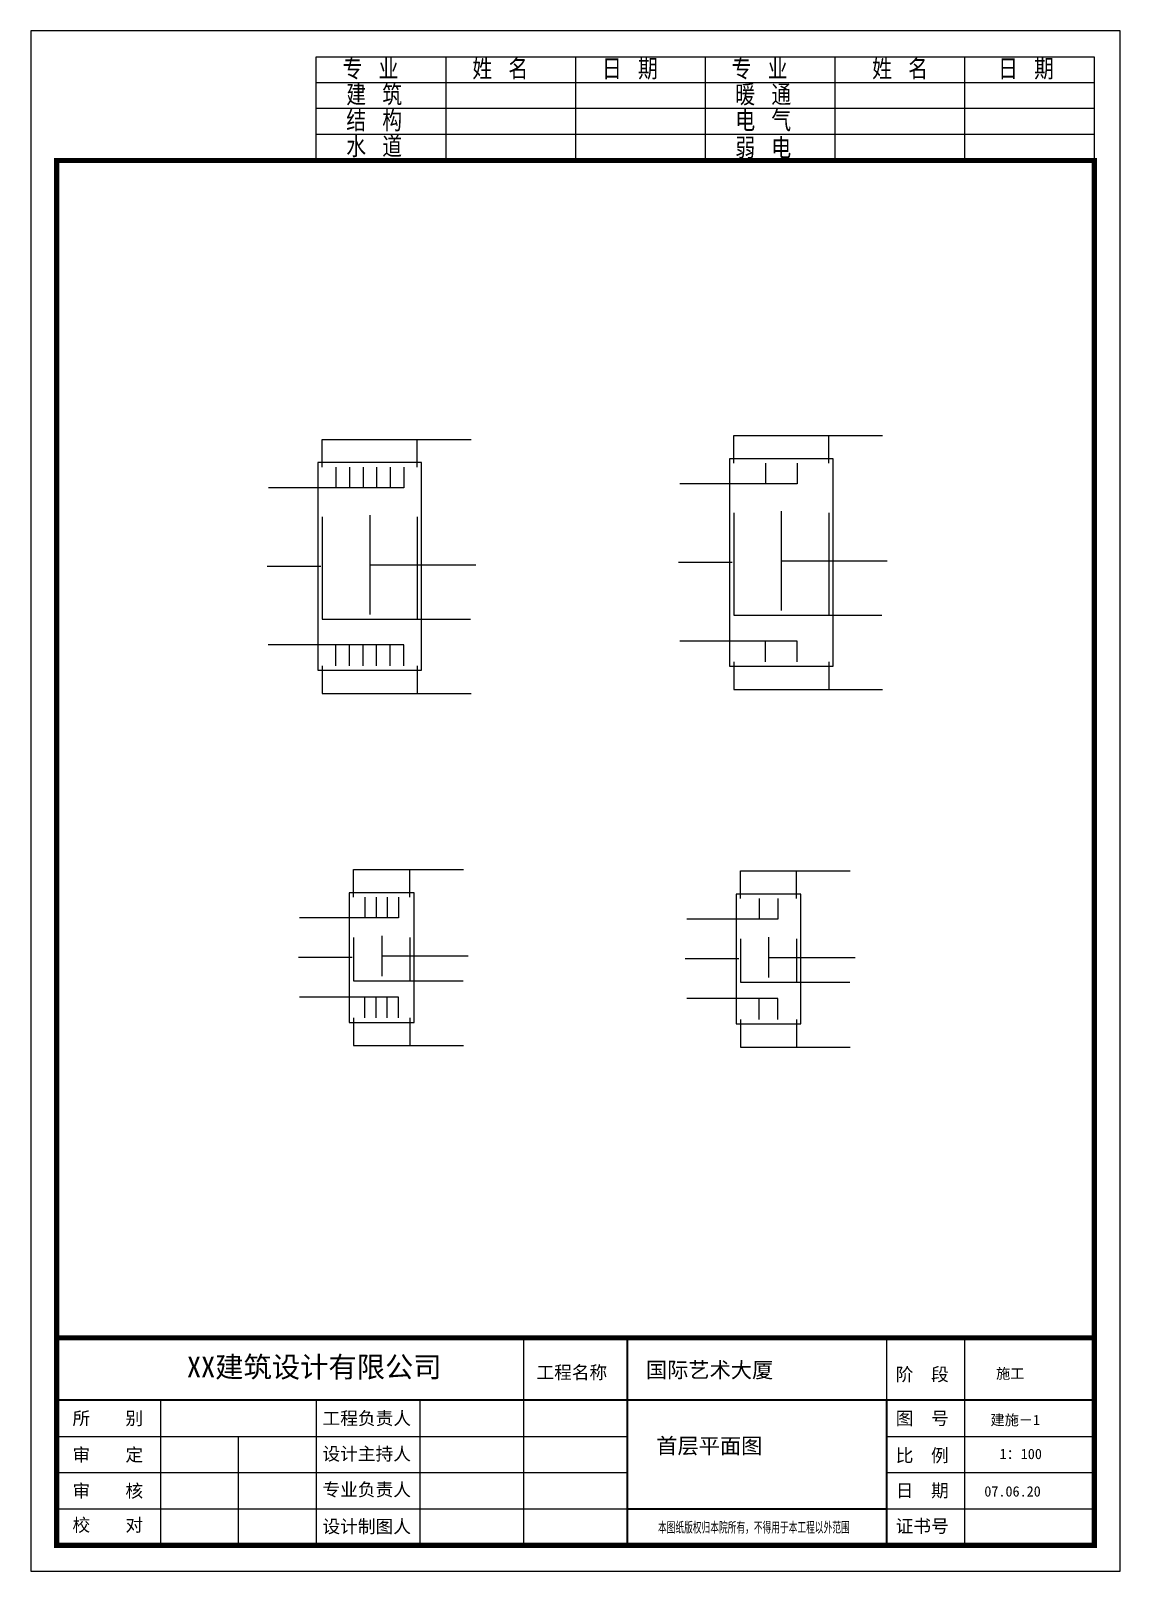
# Model space of a CAD drawing. Extents: x 118894 to 300758, y -8004 to 84013.
# Drawn here: x 178358 to 199358, y 42013 to 71713 of the extents above; entities that cross this region are included whole.
import ezdxf
from ezdxf.enums import TextEntityAlignment as Align

# ---------------------------------------------------------------- set-up
doc = ezdxf.new("R2010")
doc.units = 0
doc.header["$LTSCALE"] = 1000
doc.header["$MEASUREMENT"] = 0
for name, color, linetype in [('PUB_TITLE', 4, 'Continuous'), ('S-BEAM-PLAN-LINE', 4, 'Continuous'), ('S-DIM-IDEN', 3, 'Continuous')]:
    doc.layers.add(name, color=color, linetype=linetype)
doc.styles.get("Standard").update_dxf_attribs({"font": 'ChangFangSong.ttf'})
doc.styles.add('宋体', font='')
doc.styles.add('黑体', font='simhei.ttf')
doc.styles.get('宋体').set_extended_font_data('SimSun')

# ---------------------------------------------------------------- blocks, each defined once
blk = doc.blocks.new('$titleblk$00000094')
for p, q in [((-150, 20), (0, 20)), ((-150, 0), (-150, 20)), ((-125, 20), (-125, 0)), ((-100, 20), (-100, 0)), ((-75, 20), (-75, 0)), ((-50, 20), (-50, 0)), ((-25, 20), (-25, 0)), ((0, 20), (0, 0)), ((0, 15), (-150, 15)), ((0, 10), (-150, 10)), ((0, 5), (-150, 5))]:
    blk.add_line(p, q)
at = {"width": 0.8}
for s, p in [(' 专   业', (-145.93, 16)), (' 姓   名', (-120.93, 16)), (' 日   期', (-95.93, 16)), (' 专   业', (-70.93, 16)), (' 姓   名', (-43.85, 16)), (' 日   期', (-19.57, 16)), ('建   筑', (-144.19, 11)), ('暖   通', (-69.19, 11)), ('结   构', (-144.19, 6)), ('电   气', (-69.19, 6)), ('水   道', (-144.19, 1)), ('弱   电', (-69.19, 0.73))]:
    blk.add_text(s, height=3.5, rotation=0, dxfattribs=at).set_placement(p)
blk = doc.blocks.new('$titleblk$00000194')
for p, q in [((-110, 40), (-110, 0)), ((-40, 28), (-40, 40)), ((-25, 40), (-25, 0)), ((0, 0), (0, 40)), ((-180, 28), (-180, 0)), ((-150, 28), (-150, 0)), ((-130, 28), (-130, 0)), ((-200, 21), (-90, 21)), ((-165, 21), (-165, 0)), ((-40, 21), (0, 21)), ((-200, 14), (-90, 14)), ((-40, 14), (0, 14)), ((-200, 7), (-90, 7)), ((-40, 7), (0, 7))]:
    blk.add_line(p, q)
for points, const_width in [([(0, 40), (-200, 40), (-200, 0)], 1), ([(-90, 40), (-90, 0)], 0.4), ([(-200, 28), (0, 28)], 0.4), ([(-40, 28), (-40, 0)], 0.4), ([(-90, 7), (-40, 7)], 0.4)]:
    blk.add_lwpolyline(points, dxfattribs=dict(const_width=const_width))
at = {"layer": 'Defpoints', "color": 0, "linetype": 'ByBlock'}
blk.add_point((-90, 0), dxfattribs=at)
at = {"style": '黑体'}
for s, height, p in [('XX建筑设计有限公司', 4, (-174.9, 32.38)), ('工程名称', 2.5, (-107.53, 32.08)), ('阶  段', 2.5, (-38.27, 31.7)), ('所    别', 2.5, (-196.97, 23.23)), ('工程负责人', 2.5, (-148.76, 23.23)), ('图  号', 2.5, (-38.27, 23.23)), ('审    定', 2.5, (-196.97, 16.19)), ('设计主持人', 2.5, (-148.78, 16.38)), ('比  例', 2.5, (-38.27, 16.07)), ('审    核', 2.5, (-196.97, 9.23)), ('专业负责人', 2.5, (-148.78, 9.49)), ('日  期', 2.5, (-38.27, 9.3)), ('校    对', 2.5, (-196.97, 2.66)), ('设计制图人', 2.5, (-148.78, 2.38)), ('证书号', 2.5, (-38.27, 2.45))]:
    blk.add_text(s, height=height, dxfattribs=at).set_placement(p)
at = {"style": '宋体', "width": 0.6}
blk.add_text('本图纸版权归本院所有，不得用于本工程以外范围', height=2, dxfattribs=at).set_placement((-84.1, 2.47))
at = {"style": '黑体'}
for tag, p, height in [('工程名称', (-86.43, 32.31), 3), ('工程负责', (-127.69, 23.61), 2), ('图名', (-84.43, 17.67), 3), ('审定人', (-176.79, 16.38), 2), ('设计人', (-126.77, 16.78), 2), ('比例', (-18.26, 16.61), 2), ('专业负责', (-126.9, 9.72), 2), ('审核人', (-176.42, 9.42), 2), ('校对人', (-176.52, 2.57), 2), ('制图人', (-126.18, 1.89), 2)]:
    blk.add_attdef(tag, p, '', height=height, dxfattribs=at)
for tag, p in [('阶段', (-16.19, 32.11)), ('图号', (-15.22, 23.16)), ('日期', (-15.75, 9.39))]:
    blk.add_attdef(tag, text='', height=2, dxfattribs=at).set_placement(p, align=Align.CENTER)

msp = doc.modelspace()

# ---------------------------------------------------------------- linework, layer by layer
at = {"layer": 'PUB_TITLE'}
msp.add_lwpolyline([(178357.8, 42013.2), (199357.8, 42013.2), (199357.8, 71713.2), (178357.8, 71713.2)], close=True, dxfattribs=at)
at = {"layer": 'PUB_TITLE', "const_width": 100}
msp.add_lwpolyline([(178857.8, 42513.2), (198857.8, 42513.2), (198857.8, 69213.2), (178857.8, 69213.2)], close=True, dxfattribs=at)
at = {"layer": 'S-BEAM-PLAN-LINE'}
for points in [[(183892.2, 63387.3), (183892.2, 59387.3), (185892.2, 59387.3), (185892.2, 63387.3)], [(191824, 63463), (191824, 59463), (193824, 59463), (193824, 63463)], [(184496.4, 55095.7), (184496.4, 52595.7), (185746.4, 52595.7), (185746.4, 55095.7)], [(191952.8, 55067.3), (191952.8, 52567.3), (193202.8, 52567.3), (193202.8, 55067.3)]]:
    msp.add_lwpolyline(points, close=True, dxfattribs=at)
at = {"layer": 'S-DIM-IDEN'}
for p, q in [((191909, 63378), (191909, 63911.3)), ((191909, 63911.3), (194776, 63911.3)), ((193739, 63378), (193739, 63911.3)), ((183977.2, 63302.3), (183977.2, 63835.6)), ((183977.2, 63835.6), (186844.2, 63835.6)), ((185807.2, 63302.3), (185807.2, 63835.6)), ((184238.6, 63302.3), (184238.6, 62902.3)), ((184500, 63302.3), (184500, 62902.3)), ((184761.5, 63302.3), (184761.5, 62902.3)), ((185022.9, 63302.3), (185022.9, 62902.3)), ((185284.3, 63302.3), (185284.3, 62902.3)), ((185545.8, 63302.3), (185545.8, 62902.3)), ((192519, 63378), (192519, 62978)), ((193129, 63378), (193129, 62978)), ((193129, 62978), (190872.1, 62978)), ((185545.8, 62902.3), (182938.3, 62902.3)), ((184892.2, 62374.8), (184892.2, 60459.8)), ((191909, 62420.5), (191909, 60445.5)), ((192824, 62450.5), (192824, 60535.5)), ((193739, 62420.5), (193739, 60445.5)), ((183977.2, 62344.8), (183977.2, 60369.8)), ((185807.2, 62344.8), (185807.2, 60369.8)), ((192824, 61493), (194868.8, 61493)), ((183947.2, 61387.3), (182913.6, 61387.3)), ((184892.2, 61417.3), (186937, 61417.3)), ((191879, 61463), (190845.5, 61463)), ((183977.2, 60369.8), (186834, 60369.8)), ((191909, 60445.5), (194765.8, 60445.5)), ((185545.8, 59872.3), (182936, 59872.3)), ((184238.6, 59472.3), (184238.6, 59872.3)), ((184500, 59472.3), (184500, 59872.3)), ((184761.5, 59472.3), (184761.5, 59872.3)), ((185022.9, 59472.3), (185022.9, 59872.3)), ((185284.3, 59472.3), (185284.3, 59872.3)), ((185545.8, 59472.3), (185545.8, 59872.3)), ((193129, 59948), (190872.1, 59948)), ((192519, 59548), (192519, 59948)), ((193129, 59548), (193129, 59948)), ((183977.2, 59472.3), (183977.2, 58938.9)), ((185807.2, 59472.3), (185807.2, 58938.9)), ((191909, 59548), (191909, 59014.7)), ((193739, 59548), (193739, 59014.7)), ((183977.2, 58938.9), (186846.5, 58938.9)), ((191909, 59014.7), (194778.3, 59014.7)), ((184581.4, 55010.7), (184581.4, 55544.1)), ((184581.4, 55544.1), (186698.4, 55544.1)), ((185661.4, 55010.7), (185661.4, 55544.1)), ((192037.8, 54982.3), (192037.8, 55515.6)), ((192037.8, 55515.6), (194154.8, 55515.6)), ((193117.8, 54982.3), (193117.8, 55515.6)), ((184797.4, 55010.7), (184797.4, 54610.7)), ((185013.4, 55010.7), (185013.4, 54610.7)), ((185229.4, 55010.7), (185229.4, 54610.7)), ((185445.4, 55010.7), (185445.4, 54610.7)), ((192397.8, 54982.3), (192397.8, 54582.3)), ((192757.8, 54982.3), (192757.8, 54582.3)), ((185445.4, 54610.7), (183540.3, 54610.7)), ((192757.8, 54582.3), (191000.8, 54582.3)), ((184581.4, 54234.1), (184581.4, 53397.4)), ((185121.4, 54264.1), (185121.4, 53487.4)), ((185661.4, 54234.1), (185661.4, 53397.4)), ((192037.8, 54205.6), (192037.8, 53369)), ((192577.8, 54235.6), (192577.8, 53459)), ((193117.8, 54205.6), (193117.8, 53369)), ((184551.4, 53845.7), (183517.9, 53845.7)), ((185121.4, 53875.7), (186791.2, 53875.7)), ((192007.8, 53817.3), (190974.3, 53817.3)), ((192577.8, 53847.3), (194247.6, 53847.3)), ((184581.4, 53397.4), (186690.5, 53397.4)), ((192037.8, 53369), (194146.9, 53369)), ((185445.4, 53080.7), (183540.3, 53080.7)), ((184797.4, 52680.7), (184797.4, 53080.7)), ((185013.4, 52680.7), (185013.4, 53080.7)), ((185229.4, 52680.7), (185229.4, 53080.7)), ((185445.4, 52680.7), (185445.4, 53080.7)), ((192757.8, 53052.3), (191000.8, 53052.3)), ((192397.8, 52652.3), (192397.8, 53052.3)), ((192757.8, 52652.3), (192757.8, 53052.3)), ((184581.4, 52680.7), (184581.4, 52147.4)), ((185661.4, 52680.7), (185661.4, 52147.4)), ((192037.8, 52652.3), (192037.8, 52119)), ((193117.8, 52652.3), (193117.8, 52119)), ((184581.4, 52147.4), (186698.4, 52147.4)), ((192037.8, 52119), (194154.8, 52119))]:
    msp.add_line(p, q, dxfattribs=at)

# ---------------------------------------------------------------- block references
at = {"layer": 'PUB_TITLE', "xscale": 100, "yscale": 100, "zscale": 100}
msp.add_blockref('$titleblk$00000094', (198857.8, 69213.2), dxfattribs=at)
msp.add_blockref('$titleblk$00000194', (198857.8, 42513.2), dxfattribs=at).add_auto_attribs({'比例': '1：100', '日期': '07.06.20', '工程名称': '国际艺术大厦', '图号': '建施－1', '阶段': '施工', '图名': '首层平面图'})

doc.saveas('drawing.dxf')
